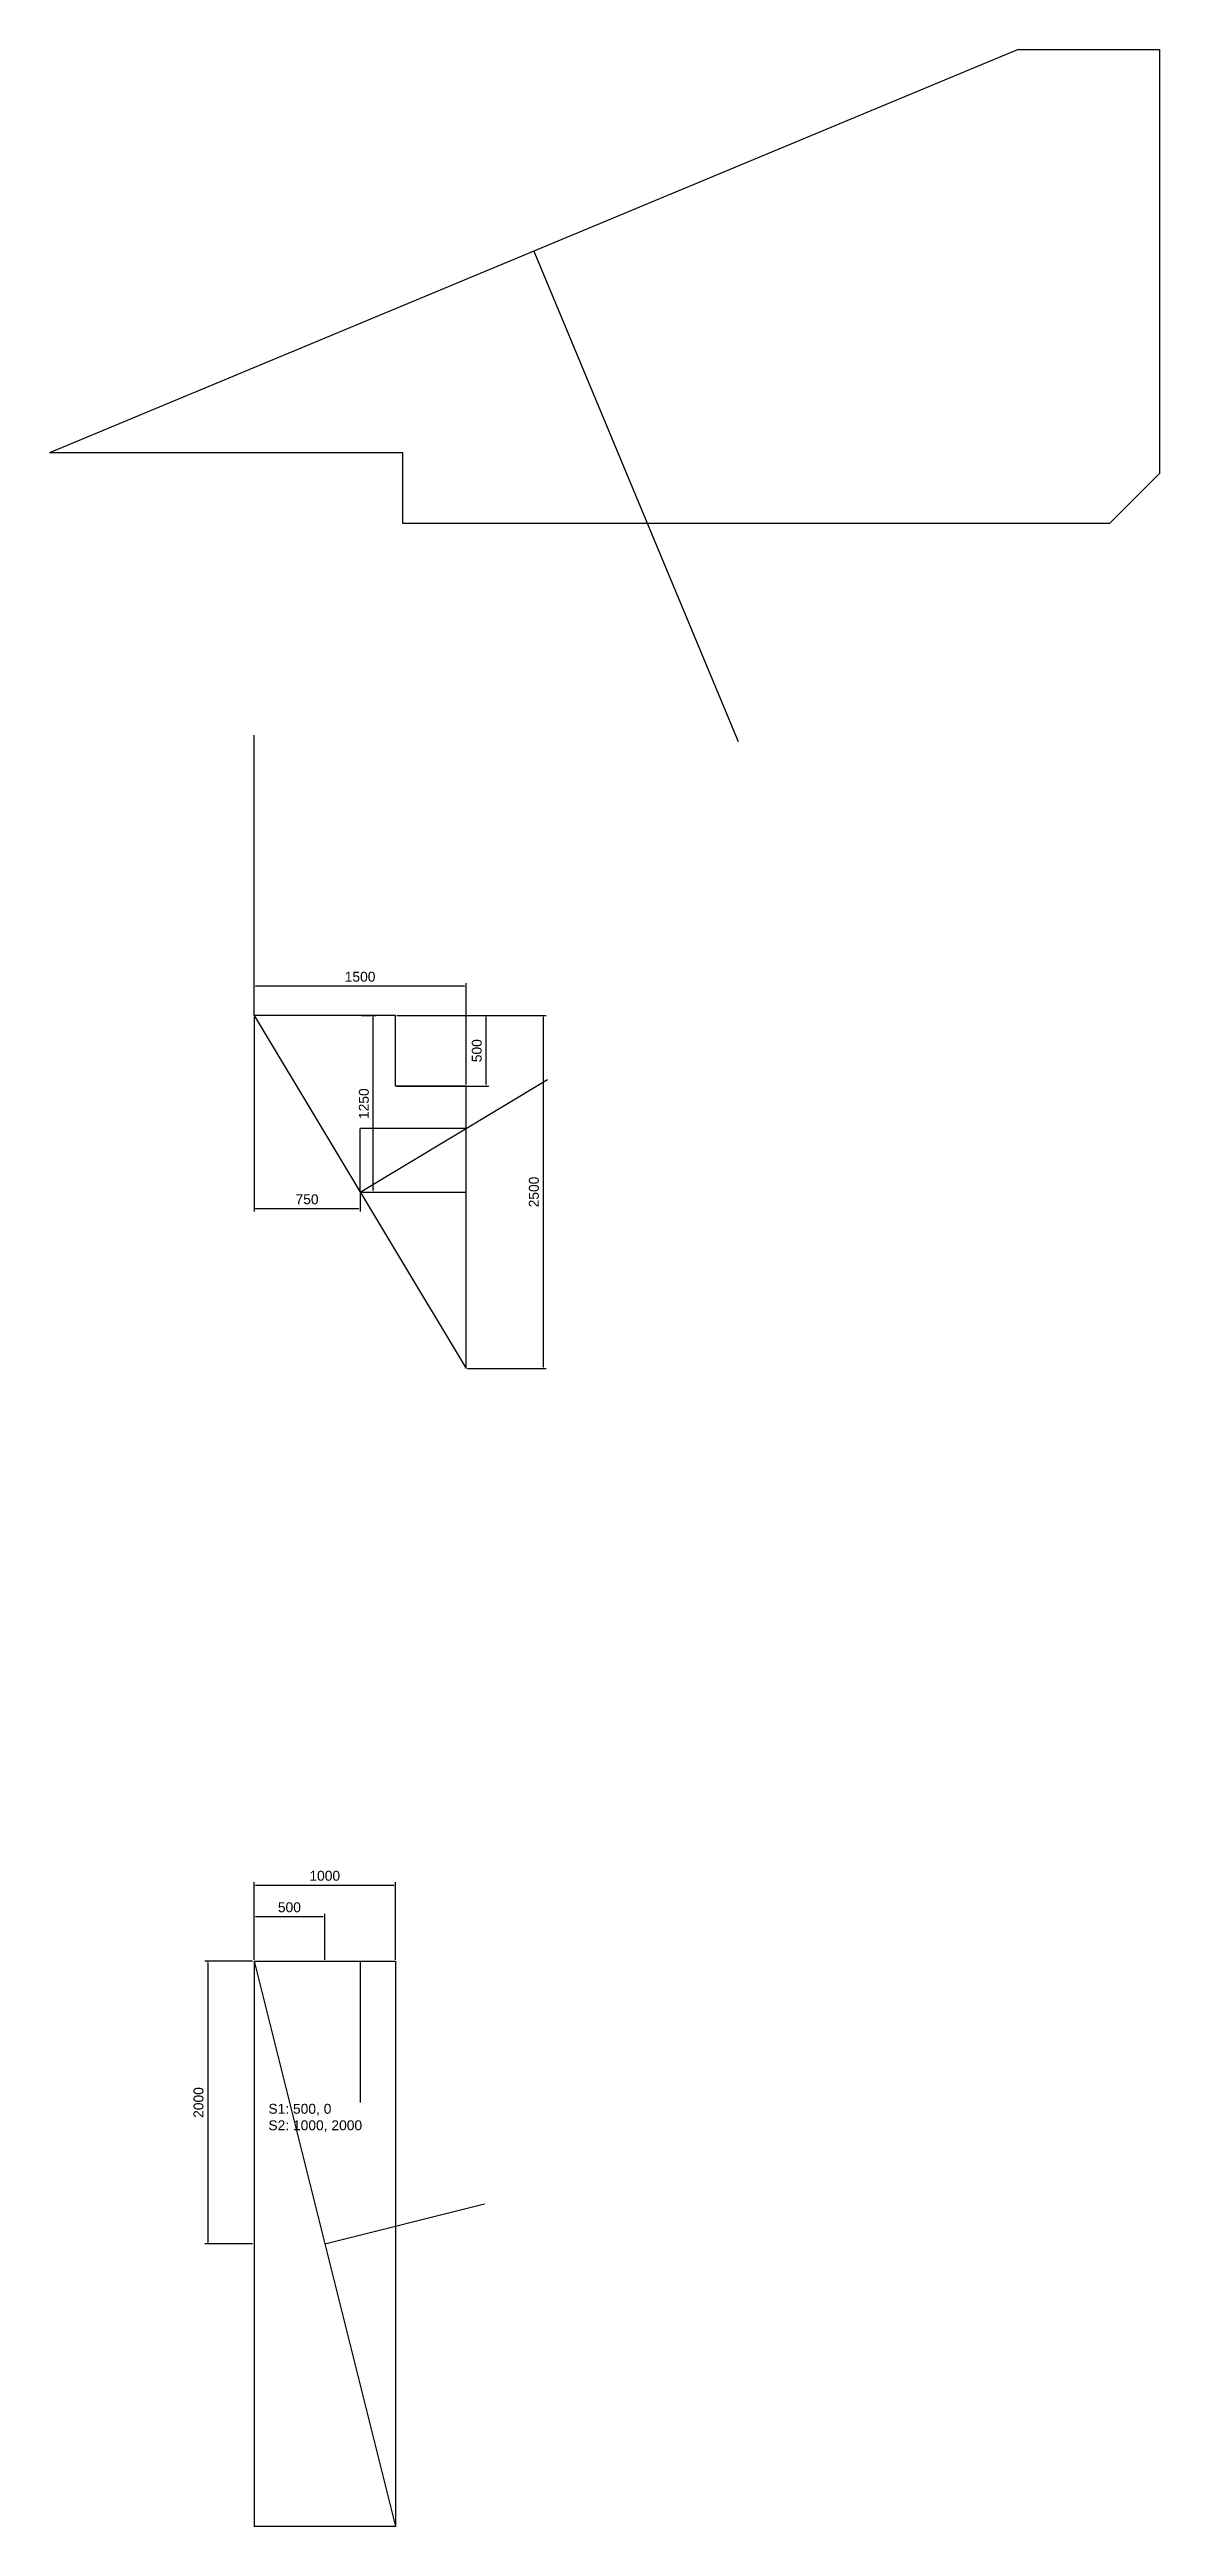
# Model space of a CAD drawing. Header units: millimetres. Extents: x -51474 to 26963, y -45010 to 42204.
# Drawn here: x -40046 to -32193, y -10693 to 6835 of the extents above; entities that cross this region are included whole.
import ezdxf

# ---------------------------------------------------------------- set-up
doc = ezdxf.new("R2010")
doc.units = ezdxf.units.MM
doc.styles.get("Standard").update_dxf_attribs({"font": 'arial.ttf'})
doc.dimstyles.new('ISO-25', dxfattribs={"dimtxt": 70, "dimasz": 10, "dimexe": 20, "dimexo": 10, "dimgap": 30, "dimtad": 1, "dimtxsty": 'Standard', "dimcen": 10, "dimadec": 0, "dimazin": 0, "dimtfac": 1, "dimtmove": 0, "dimatfit": 3, "dimfxl": 1, "dimarcsym": 0})

msp = doc.modelspace()

# ---------------------------------------------------------------- texts
at = {"insert": (-38497.699, -7702.552), "char_height": 70, "attachment_point": 1}
msp.add_mtext_dynamic_manual_height_columns('S1: 500, 0\\PS2: 1000, 2000', width=970.63631, gutter_width=12.5, heights=[0], dxfattribs=at)

# ---------------------------------------------------------------- blocks, each defined once
blk = doc.blocks.new('*D29')
at = {"color": 0, "lineweight": -2, "transparency": 16777216}
for p, q in [((-38609, -6693), (-38947, -6693)), ((-38927, -6703), (-38927, -8683)), ((-38609, -8693), (-38947, -8693))]:
    blk.add_line(p, q, dxfattribs=at)
at = {"color": 0, "transparency": 16777216}
for points in [[(-38928, -6703), (-38925, -6703), (-38927, -6693)], [(-38928, -8683), (-38925, -8683), (-38927, -8693)]]:
    blk.add_solid(points, dxfattribs=at)
at = {"layer": 'Defpoints', "color": 0, "transparency": 16777216}
for p in [(-38599, -6693), (-38927, -8693), (-38599, -8693)]:
    blk.add_point(p, dxfattribs=at)
at = {"color": 0, "transparency": 16777216, "insert": (-38992, -7693), "char_height": 70, "attachment_point": 5, "rotation": 90}
blk.add_mtext('2000', dxfattribs=at)
blk = doc.blocks.new('*D30')
at = {"color": 0, "lineweight": -2, "transparency": 16777216}
for p, q in [((-38599, -6683), (-38599, -6357)), ((-38589, -6377), (-38109, -6377)), ((-38099, -6683), (-38099, -6357))]:
    blk.add_line(p, q, dxfattribs=at)
at = {"color": 0, "transparency": 16777216}
for points in [[(-38589, -6376), (-38589, -6379), (-38599, -6377)], [(-38109, -6376), (-38109, -6379), (-38099, -6377)]]:
    blk.add_solid(points, dxfattribs=at)
at = {"layer": 'Defpoints', "color": 0, "transparency": 16777216}
for p in [(-38099, -6377), (-38599, -6693), (-38099, -6693)]:
    blk.add_point(p, dxfattribs=at)
at = {"color": 0, "transparency": 16777216, "insert": (-38349, -6312), "char_height": 70, "attachment_point": 5}
blk.add_mtext('500', dxfattribs=at)
blk = doc.blocks.new('*D31')
at = {"color": 0, "lineweight": -2, "transparency": 16777216}
for p, q in [((-38599, -6683), (-38599, -6134)), ((-37599, -6683), (-37599, -6134)), ((-38589, -6154), (-37609, -6154))]:
    blk.add_line(p, q, dxfattribs=at)
at = {"color": 0, "transparency": 16777216}
for points in [[(-38589, -6153), (-38589, -6156), (-38599, -6154)], [(-37609, -6153), (-37609, -6156), (-37599, -6154)]]:
    blk.add_solid(points, dxfattribs=at)
at = {"layer": 'Defpoints', "color": 0, "transparency": 16777216}
for p in [(-37599, -6154), (-38599, -6693), (-37599, -6693)]:
    blk.add_point(p, dxfattribs=at)
at = {"color": 0, "transparency": 16777216, "insert": (-38099, -6089), "char_height": 70, "attachment_point": 5}
blk.add_mtext('1000', dxfattribs=at)
blk = doc.blocks.new('*D32')
at = {"color": 0, "lineweight": -2, "transparency": 16777216}
for p, q in [((-38599, 10), (-38599, 228)), ((-38589, 208), (-37109, 208)), ((-37099, -490), (-37099, 228))]:
    blk.add_line(p, q, dxfattribs=at)
at = {"color": 0, "transparency": 16777216}
for points in [[(-38589, 209), (-38589, 206), (-38599, 208)], [(-37109, 209), (-37109, 206), (-37099, 208)]]:
    blk.add_solid(points, dxfattribs=at)
at = {"layer": 'Defpoints', "color": 0, "transparency": 16777216}
for p in [(-37099, 208), (-38599, 0), (-37099, -500)]:
    blk.add_point(p, dxfattribs=at)
at = {"color": 0, "transparency": 16777216, "insert": (-37849, 273), "char_height": 70, "attachment_point": 5}
blk.add_mtext('1500', dxfattribs=at)
blk = doc.blocks.new('*D33')
at = {"color": 0, "lineweight": -2, "transparency": 16777216}
for p, q in [((-37589, 0), (-36937, 0)), ((-36957, -490), (-36957, -10)), ((-37589, -500), (-36937, -500))]:
    blk.add_line(p, q, dxfattribs=at)
at = {"color": 0, "transparency": 16777216}
for points in [[(-36959, -10), (-36956, -10), (-36957, 0)], [(-36959, -490), (-36956, -490), (-36957, -500)]]:
    blk.add_solid(points, dxfattribs=at)
at = {"layer": 'Defpoints', "color": 0, "transparency": 16777216}
for p in [(-37599, 0), (-36957, 0), (-37599, -500)]:
    blk.add_point(p, dxfattribs=at)
at = {"color": 0, "transparency": 16777216, "insert": (-37023, -250), "char_height": 70, "attachment_point": 5, "rotation": 90}
blk.add_mtext('500', dxfattribs=at)
blk = doc.blocks.new('*D34')
at = {"color": 0, "lineweight": -2, "transparency": 16777216}
for p, q in [((-37089, 0), (-36533, 0)), ((-36553, -10), (-36553, -2490)), ((-37089, -2500), (-36533, -2500))]:
    blk.add_line(p, q, dxfattribs=at)
at = {"color": 0, "transparency": 16777216}
for points in [[(-36555, -10), (-36551, -10), (-36553, 0)], [(-36555, -2490), (-36551, -2490), (-36553, -2500)]]:
    blk.add_solid(points, dxfattribs=at)
at = {"layer": 'Defpoints', "color": 0, "transparency": 16777216}
for p in [(-37099, 0), (-37099, -2500), (-36553, -2500)]:
    blk.add_point(p, dxfattribs=at)
at = {"color": 0, "transparency": 16777216, "insert": (-36619, -1250), "char_height": 70, "attachment_point": 5, "rotation": 90}
blk.add_mtext('2500', dxfattribs=at)
blk = doc.blocks.new('*D35')
at = {"color": 0, "lineweight": -2, "transparency": 16777216}
for p, q in [((-37839, 0), (-37736, 0)), ((-37756, -1240), (-37756, -10)), ((-37839, -1250), (-37736, -1250))]:
    blk.add_line(p, q, dxfattribs=at)
at = {"color": 0, "transparency": 16777216}
for points in [[(-37758, -10), (-37755, -10), (-37756, 0)], [(-37758, -1240), (-37755, -1240), (-37756, -1250)]]:
    blk.add_solid(points, dxfattribs=at)
at = {"layer": 'Defpoints', "color": 0, "transparency": 16777216}
for p in [(-37849, 0), (-37756, 0), (-37849, -1250)]:
    blk.add_point(p, dxfattribs=at)
at = {"color": 0, "transparency": 16777216, "insert": (-37822, -625), "char_height": 70, "attachment_point": 5, "rotation": 90}
blk.add_mtext('1250', dxfattribs=at)
blk = doc.blocks.new('*D36')
at = {"color": 0, "lineweight": -2, "transparency": 16777216}
for p, q in [((-38599, -10), (-38599, -1388)), ((-37859, -1368), (-38589, -1368)), ((-37849, -1260), (-37849, -1388))]:
    blk.add_line(p, q, dxfattribs=at)
at = {"color": 0, "transparency": 16777216}
for points in [[(-38589, -1366), (-38589, -1370), (-38599, -1368)], [(-37859, -1366), (-37859, -1370), (-37849, -1368)]]:
    blk.add_solid(points, dxfattribs=at)
at = {"layer": 'Defpoints', "color": 0, "transparency": 16777216}
for p in [(-38599, 0), (-38599, -1368), (-37849, -1250)]:
    blk.add_point(p, dxfattribs=at)
at = {"color": 0, "transparency": 16777216, "insert": (-38224, -1302), "char_height": 70, "attachment_point": 5}
blk.add_mtext('750', dxfattribs=at)

# ---------------------------------------------------------------- dimensions: what is measured, and where the dimension line sits
for base, p1, p2, picture, middle in [((-37099.051, 207.56), (-38599.051, 0), (-37099.051, -500), '*D32', (-37849.051, 273.3)), ((-38599.051, -1368.012), (-37849.051, -1250), (-38599.051, 0), '*D36', (-38224.051, -1302.272)), ((-37599.051, -6154.452), (-38599.051, -6693.083), (-37599.051, -6693.083), '*D31', (-38099.051, -6088.712)), ((-38099.051, -6377.45), (-38599.051, -6693.083), (-38099.051, -6693.083), '*D30', (-38349.051, -6311.71))]:
    dim = msp.add_linear_dim(base=base, p1=p1, p2=p2, dimstyle='ISO-25')
    dim.commit()
    dim.dimension.update_dxf_attribs({"geometry": picture, "text_midpoint": middle})
for base, p1, p2, picture, middle in [((-37756.369, 0), (-37849.051, -1250), (-37849.051, 0), '*D35', (-37822.109, -625)), ((-36957.17, 0), (-37599.051, -500), (-37599.051, 0), '*D33', (-37022.91, -250)), ((-36552.845, -2500), (-37099.051, 0), (-37099.051, -2500), '*D34', (-36618.585, -1250)), ((-38926.671, -8693.083), (-38599.051, -6693.083), (-38599.051, -8693.083), '*D29', (-38992.411, -7693.083))]:
    dim = msp.add_linear_dim(base=base, p1=p1, p2=p2, angle=90, dimstyle='ISO-25')
    dim.commit()
    dim.dimension.update_dxf_attribs({"geometry": picture, "text_midpoint": middle})

# ---------------------------------------------------------------- linework, layer by layer
for p, q in [((-33192.658, 6834.582), (-40046.212, 3981.028)), ((-33192.658, 6834.582), (-32192.658, 6834.582)), ((-32192.658, 6834.582), (-32192.658, 3834.582)), ((-36619.435, 5407.805), (-35174.304, 1936.946)), ((-37546.212, 3981.028), (-40046.212, 3981.028)), ((-37546.212, 3481.028), (-37546.212, 3981.028)), ((-32192.658, 3834.582), (-32546.212, 3481.028)), ((-32546.212, 3481.028), (-37546.212, 3481.028)), ((-38599.051, 0), (-38599.051, 1983.758)), ((-37599.051, 0), (-38599.051, 0)), ((-38599.051, 0), (-37099.051, -2500)), ((-37599.051, -500), (-37599.051, 0)), ((-37849.051, -1250), (-36523.711, -454.796)), ((-37099.051, -500), (-37599.051, -500)), ((-37099.051, -2500), (-37099.051, -500)), ((-37849.051, -1250), (-37849.051, -800)), ((-37099.051, -800), (-37849.051, -800)), ((-37099.051, -1250), (-37099.051, -800)), ((-37849.051, -1250), (-37099.051, -1250)), ((-38599.051, -6693.083), (-37599.051, -6693.083)), ((-38599.051, -6693.083), (-38599.051, -10693.083)), ((-38599.051, -6693.083), (-37849.051, -6693.083)), ((-38599.051, -6693.083), (-37599.051, -10693.083)), ((-37849.051, -6693.083), (-37849.051, -7693.083)), ((-37599.051, -6693.083), (-37599.051, -10693.083)), ((-38099.051, -8693.083), (-36967.848, -8410.282)), ((-37599.051, -10693.083), (-38599.051, -10693.083))]:
    msp.add_line(p, q)

msp.set_redraw_order([(e.dxf.handle, doc.entitydb.next_handle()) for e in msp.query("TEXT MTEXT ATTDEF DIMENSION ARC_DIMENSION")])  # texts and dimensions are drawn at this point

doc.saveas('drawing.dxf')
